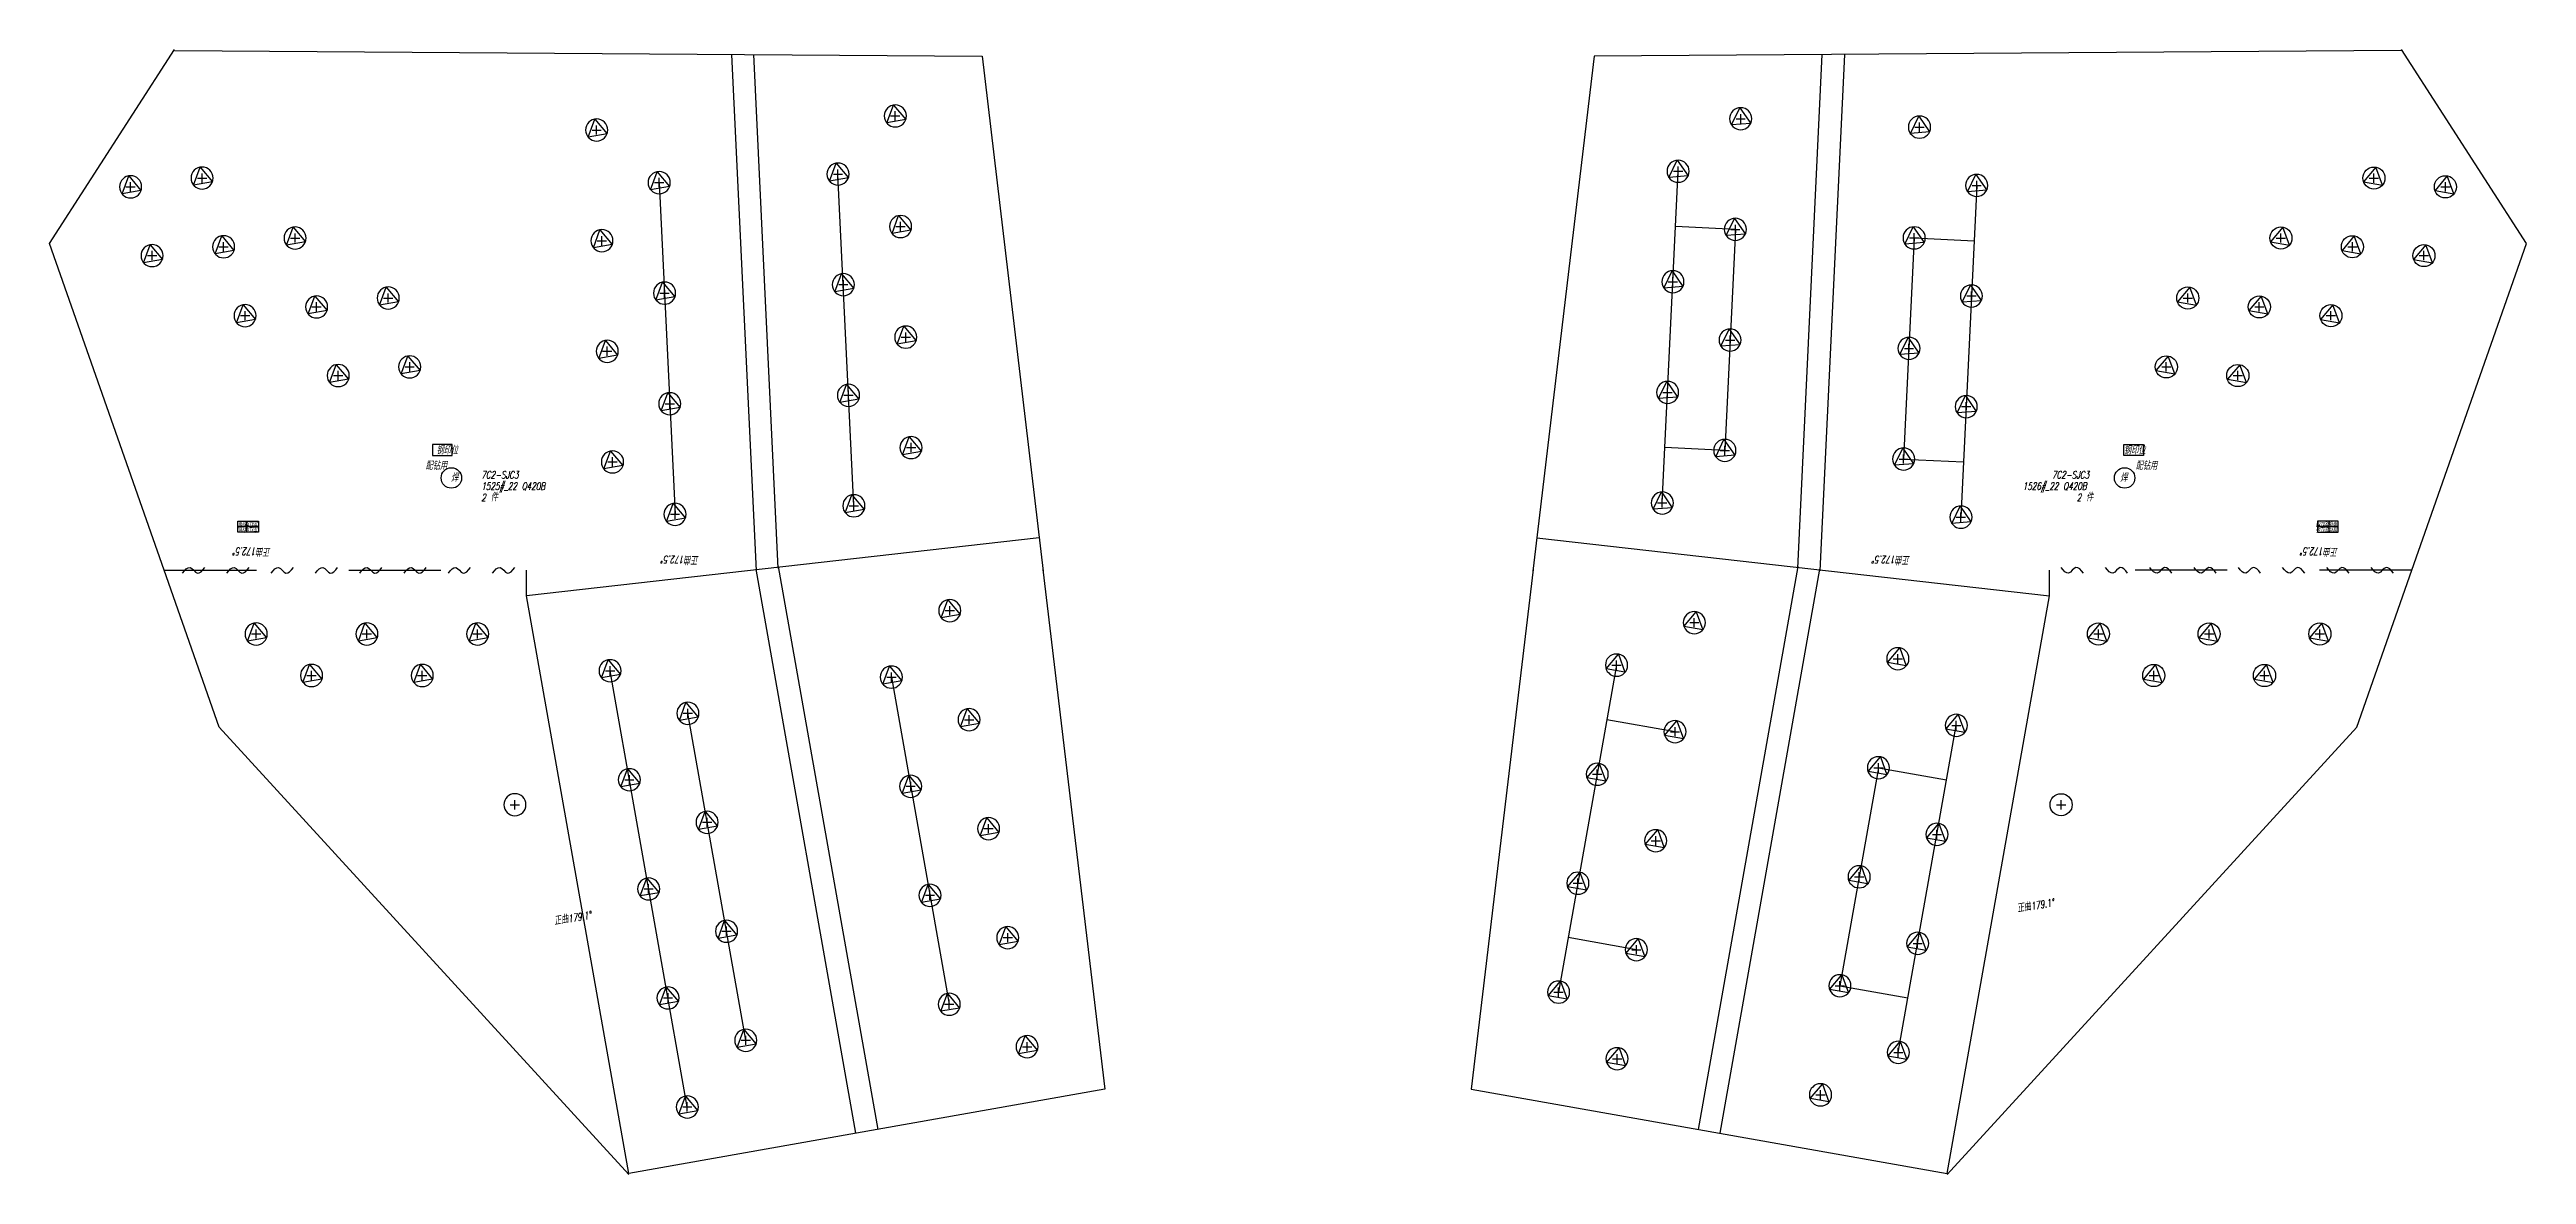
# Model space of a CAD drawing. Header units: millimetres. Extents: x -70.1 to 12, y -14.6 to 1.8.
# Drawn here: x 3.094 to 5.778, y -1.548 to -0.329 of the extents above; entities that cross this region are included whole.
import ezdxf
from ezdxf.enums import TextEntityAlignment as Align

# ---------------------------------------------------------------- set-up
doc = ezdxf.new("R2010")
doc.units = ezdxf.units.MM
doc.header["$LTSCALE"] = 0.035
doc.header["$PDMODE"] = 2
doc.header["$PDSIZE"] = 0.005
doc.linetypes.add('DIVIDE', pattern=[1.25, 0.5, -0.25, 0, -0.25, 0, -0.25])
for name, color, linetype in [('0co1', 7, 'Continuous'), ('3018', 7, 'Continuous'), ('spl', 255, 'Continuous'), ('文字', 100, 'Continuous'), ('板形', 255, 'Continuous'), ('标注', 132, 'Continuous'), ('火曲线', 10, 'DIVIDE'), ('签名', 141, 'Continuous')]:
    doc.layers.add(name, color=color, linetype=linetype)
doc.styles.add('HZ', font='txt.shx', dxfattribs={"width": 0.7, "oblique": 12, "bigfont": 'hztxt.shx'})

msp = doc.modelspace()

# ---------------------------------------------------------------- texts
at = {"layer": '3018', "color": 7, "linetype": 'Continuous', "style": 'HZ', "oblique": 12, "width": 0.7}
for s, p in [('配钻用', (3.5011, -0.7846)), ('钢印位', (3.5129, -0.7679)), ('钢印位', (5.3419, -0.7679)), ('配钻用', (5.3546, -0.7846)), ('焊', (3.5287, -0.7978)), ('焊', (5.3378, -0.7978))]:
    msp.add_text(s, height=0.00821, dxfattribs=at).set_placement(p)
at = {"layer": '文字', "style": 'HZ', "oblique": 12, "width": 0.7}
for s, p in [('7C2-SJC3', (3.5615, -0.7942)), ('1525#_22 Q420B', (3.5615, -0.8065)), ('1526#_22 Q420B', (5.2322, -0.8065)), ('7C2-SJC3', (5.2638, -0.7942)), ('2 件', (3.5615, -0.8188)), ('2 件', (5.2907, -0.8188))]:
    msp.add_text(s, height=0.00821, dxfattribs=at).set_placement(p)
for s, rotation, p in [('正曲172.5%%d', 180, (3.3335, -0.869)), ('正曲172.5%%d', 180, (3.7975, -0.8778)), ('正曲172.5%%d', 180, (5.1102, -0.8778)), ('正曲172.5%%d', 180, (5.5742, -0.869)), ('正曲179.1%%d', 10.1677, (5.2265, -1.2646)), ('正曲179.1%%d', 10.1677, (3.6411, -1.2782))]:
    msp.add_text(s, height=0.00821, rotation=rotation, dxfattribs=at).set_placement(p)

# ---------------------------------------------------------------- blocks, each defined once
blk = doc.blocks.new('eo')
at = {"color": 211}
blk.add_circle((0, 0), 1, dxfattribs=at)
at = {"layer": '标注', "color": 1}
blk.add_lwpolyline([(-0.17, -0.98), (0.94, 0.34), (-0.77, 0.64)], close=True, dxfattribs=at)
blk = doc.blocks.new('bqian')
for p, q in [((0.045, 0.024), (0, 0.024)), ((0, 0.024), (0, 0.012)), ((0, 0.012), (0.045, 0.012)), ((0.045, 0.012), (0, 0.012)), ((0, 0.012), (0, 0)), ((0, 0), (0.045, 0)), ((0.02, 0.024), (0.02, 0)), ((0.045, 0.012), (0.045, 0.024)), ((0.045, 0), (0.045, 0.012))]:
    blk.add_line(p, q)
at = {"style": 'HZ', "oblique": 12, "width": 0.7}
for s, p in [('放样', (0.01, 0.018)), ('审核', (0.01, 0.006))]:
    blk.add_text(s, height=0.00985, dxfattribs=at).set_placement(p, align=Align.MIDDLE_CENTER)
for p in [(0.0325, 0.018), (0.0325, 0.006)]:
    blk.add_attdef('龙红雨', text='', height=0.00985, dxfattribs=at).set_placement(p, align=Align.MIDDLE_CENTER)
blk = doc.blocks.new('co')
at = {"color": 211}
blk.add_circle((0, 0), 1, dxfattribs=at)

# ---------------------------------------------------------------- linework, layer by layer
at = {"color": 7, "linetype": 'Continuous'}
for points in [[(3.53, -0.7574), (3.5088, -0.7574), (3.5088, -0.7693), (3.53, -0.7693)], [(5.3417, -0.7574), (5.3629, -0.7574), (5.3629, -0.7693), (5.3417, -0.7693)]]:
    msp.add_lwpolyline(points, close=True, dxfattribs=at)
for centre in [(3.5291, -0.7935), (5.3426, -0.7935)]:
    msp.add_circle(centre, 0.0111, dxfattribs=at)
at = {"layer": '0co1', "color": 1}
for p, q in [((3.8327, -0.3346), (3.8595, -0.8941)), ((3.8834, -0.8914), (3.8569, -0.3347)), ((4.9883, -0.8914), (5.0148, -0.3347)), ((5.0389, -0.3346), (5.0122, -0.8941)), ((3.7543, -0.4734), (3.7715, -0.8329)), ((3.9653, -0.8237), (3.9481, -0.4642)), ((4.8415, -0.8206), (4.8587, -0.4611)), ((5.1823, -0.4765), (5.1652, -0.836)), ((4.9207, -0.5241), (4.8558, -0.521)), ((4.9207, -0.5241), (4.9093, -0.7637)), ((5.1145, -0.5333), (5.1031, -0.773)), ((5.1145, -0.5333), (5.1795, -0.5364)), ((4.9093, -0.7637), (4.8444, -0.7606)), ((5.1031, -0.773), (5.168, -0.7761)), ((4.1662, -0.8584), (3.6105, -0.9214)), ((4.7054, -0.8584), (5.2612, -0.9214)), ((3.6105, -0.9214), (3.6105, -0.8936)), ((3.9676, -1.5038), (3.8593, -0.8922)), ((3.8832, -0.8894), (3.9912, -1.4996)), ((4.9885, -0.8894), (4.8805, -1.4996)), ((4.9041, -1.5038), (5.0124, -0.8922)), ((5.2612, -0.9214), (5.2612, -0.8936)), ((3.7214, -1.5474), (3.6105, -0.9214)), ((5.1503, -1.5474), (5.2612, -0.9214)), ((3.7848, -1.4752), (3.7011, -1.0025)), ((4.006, -1.0094), (4.0687, -1.3639)), ((4.7919, -0.9964), (4.7291, -1.3508)), ((3.8482, -1.403), (3.7854, -1.0486)), ((4.8553, -1.0685), (4.7814, -1.0555)), ((5.0973, -1.4161), (5.1602, -1.0617)), ((5.0758, -1.1076), (5.034, -1.3439)), ((5.0758, -1.1076), (5.1497, -1.1207)), ((4.8134, -1.3048), (4.7396, -1.2917)), ((5.034, -1.3439), (5.1078, -1.357))]:
    msp.add_line(p, q, dxfattribs=at)
at = {"layer": 'spl'}
for points in [[(3.2378, -0.8966), (3.2458, -0.8906), (3.2538, -0.8966), (3.2618, -0.8906)], [(3.2858, -0.8966), (3.2938, -0.8906), (3.3018, -0.8966), (3.3098, -0.8906)], [(3.3338, -0.8966), (3.3418, -0.8906), (3.3498, -0.8966), (3.3578, -0.8906)], [(3.3818, -0.8966), (3.3898, -0.8906), (3.3978, -0.8966), (3.4058, -0.8906)], [(3.4298, -0.8966), (3.4378, -0.8906), (3.4458, -0.8966), (3.4538, -0.8906)], [(3.4778, -0.8966), (3.4858, -0.8906), (3.4938, -0.8966), (3.5018, -0.8906)], [(3.5258, -0.8966), (3.5338, -0.8906), (3.5418, -0.8966), (3.5498, -0.8906)], [(3.5738, -0.8966), (3.5818, -0.8906), (3.5898, -0.8966), (3.5978, -0.8906)], [(5.2979, -0.8966), (5.2899, -0.8906), (5.2819, -0.8966), (5.2739, -0.8906)], [(5.3459, -0.8966), (5.3379, -0.8906), (5.3299, -0.8966), (5.3219, -0.8906)], [(5.3939, -0.8966), (5.3859, -0.8906), (5.3779, -0.8966), (5.3699, -0.8906)], [(5.4419, -0.8966), (5.4339, -0.8906), (5.4259, -0.8966), (5.4179, -0.8906)], [(5.4899, -0.8966), (5.4819, -0.8906), (5.4739, -0.8966), (5.4659, -0.8906)], [(5.5379, -0.8966), (5.5299, -0.8906), (5.5219, -0.8966), (5.5139, -0.8906)], [(5.5859, -0.8966), (5.5779, -0.8906), (5.5699, -0.8966), (5.5619, -0.8906)], [(5.6339, -0.8966), (5.6259, -0.8906), (5.6179, -0.8966), (5.6099, -0.8906)]]:
    msp.add_spline(points, degree=3, dxfattribs=at)
at = {"layer": '板形'}
for p, q in [((3.0936, -0.5394), (3.229, -0.3292)), ((3.2291, -0.3302), (4.1042, -0.3365)), ((4.1042, -0.3365), (4.1705, -0.8946)), ((4.7675, -0.3365), (4.7011, -0.8946)), ((5.6425, -0.3302), (4.7675, -0.3365)), ((5.7781, -0.5394), (5.6427, -0.3292)), ((3.2178, -0.8936), (3.0936, -0.5394)), ((5.6539, -0.8936), (5.7781, -0.5394)), ((3.2775, -1.0636), (3.2178, -0.8936)), ((4.1703, -0.8926), (4.2374, -1.456)), ((4.7014, -0.8926), (4.6343, -1.456)), ((5.5942, -1.0636), (5.6539, -0.8936)), ((3.7215, -1.5484), (3.2775, -1.0636)), ((5.1502, -1.5484), (5.5942, -1.0636)), ((4.2374, -1.456), (3.7214, -1.5474)), ((4.6343, -1.456), (5.1503, -1.5474))]:
    msp.add_line(p, q, dxfattribs=at)
at = {"layer": '火曲线'}
for p, q in [((3.2178, -0.8936), (3.6105, -0.8936)), ((5.6539, -0.8936), (5.2612, -0.8936))]:
    msp.add_line(p, q, dxfattribs=at)
at = {"layer": '签名'}
for p in [(4.0102, -0.4011), (4.9265, -0.4042), (3.6865, -0.4164), (5.1203, -0.4133), (4.8587, -0.4611), (3.1814, -0.478), (3.2589, -0.4685), (3.7543, -0.4734), (3.9481, -0.4642), (5.1823, -0.4765), (5.6128, -0.4685), (5.6903, -0.478), (3.3597, -0.5335), (3.6922, -0.5364), (4.0159, -0.521), (4.9207, -0.5241), (5.1145, -0.5333), (5.512, -0.5335), (3.2047, -0.5525), (3.2822, -0.543), (5.5895, -0.543), (5.667, -0.5525), (3.7601, -0.5932), (3.9539, -0.584), (4.853, -0.5809), (3.3055, -0.6176), (3.383, -0.6081), (3.4606, -0.5985), (5.1766, -0.5963), (5.4111, -0.5985), (5.4886, -0.6081), (5.5662, -0.6176), (4.0216, -0.6409), (4.915, -0.644), (3.4839, -0.6731), (3.698, -0.6562), (5.1089, -0.6531), (5.3878, -0.6731), (3.4064, -0.6825), (4.8472, -0.7008), (5.4653, -0.6825), (3.7658, -0.7131), (3.9595, -0.7039), (5.1709, -0.7162), (3.7037, -0.7761), (4.0273, -0.7606), (4.9093, -0.7637), (5.1031, -0.773), (3.7715, -0.8329), (3.9653, -0.8237), (4.8415, -0.8206), (5.1652, -0.836), (4.0693, -0.9373), (3.3175, -0.9626), (3.4375, -0.9626), (3.5575, -0.9626), (4.8762, -0.9503), (5.3142, -0.9626), (5.4342, -0.9626), (5.5542, -0.9626), (4.7919, -0.9964), (5.0968, -0.9895), (3.3775, -1.0076), (3.4975, -1.0076), (3.7011, -1.0025), (4.006, -1.0094), (5.3742, -1.0076), (5.4942, -1.0076), (3.7854, -1.0486), (4.0902, -1.0555), (4.8553, -1.0685), (5.1602, -1.0617), (3.722, -1.1206), (4.0269, -1.1277), (4.771, -1.1146), (5.0758, -1.1076), (3.5979, -1.1477), (5.2738, -1.1477), (3.8063, -1.1667), (4.1113, -1.1736), (5.1392, -1.1798), (4.8344, -1.1867), (3.7429, -1.2389), (4.75, -1.2327), (5.0549, -1.2258), (4.0478, -1.2458), (3.8273, -1.2848), (4.1321, -1.2917), (4.8134, -1.3048), (5.1183, -1.2979), (5.034, -1.3439), (3.7639, -1.357), (4.0687, -1.3639), (4.7291, -1.3508), (3.8482, -1.403), (4.1531, -1.4099), (4.7925, -1.423), (5.0973, -1.4161), (3.7848, -1.4752), (5.013, -1.4621)]:
    msp.add_point(p, dxfattribs=at)

# ---------------------------------------------------------------- block references
at = {"yscale": 0.01200000000000001, "zscale": 0.012}
for name, p, xscale, rotation in [('eo', (4.0102, -0.4011), -0.01200000000000045, 180), ('eo', (4.9265, -0.4042), -0.01200000000000045, 174.5390073638667), ('eo', (5.1203, -0.4133), -0.01200000000000045, 174.5311480189154), ('eo', (3.6865, -0.4164), -0.01200000000000045, 180), ('eo', (3.9481, -0.4642), -0.01200000000000045, 180), ('eo', (4.8587, -0.4611), -0.01200000000000045, 174.5390073638667), ('eo', (3.1814, -0.478), -0.01200000000000045, 180), ('eo', (3.2589, -0.4685), -0.01200000000000045, 180), ('eo', (3.7543, -0.4734), -0.01200000000000045, 180), ('eo', (5.1823, -0.4765), -0.01200000000000045, 174.5311480189154), ('eo', (5.6128, -0.4685), 0.01200000000000045, 180), ('eo', (5.6903, -0.478), 0.01200000000000045, 180), ('eo', (4.0159, -0.521), -0.01200000000000045, 180), ('eo', (3.2822, -0.543), -0.01200000000000045, 180), ('eo', (3.3597, -0.5335), -0.01200000000000045, 180), ('eo', (3.6922, -0.5364), -0.01200000000000045, 180), ('eo', (4.9207, -0.5241), -0.01200000000000045, 174.5390073638667), ('eo', (5.1145, -0.5333), -0.01200000000000045, 174.5311480189154), ('eo', (5.512, -0.5335), 0.01200000000000045, 180), ('eo', (5.5895, -0.543), 0.01200000000000045, 180), ('eo', (3.2047, -0.5525), -0.01200000000000045, 180), ('eo', (5.667, -0.5525), 0.01200000000000045, 180), ('eo', (3.4606, -0.5985), -0.01200000000000045, 180), ('eo', (3.7601, -0.5932), -0.01200000000000045, 180), ('eo', (3.9539, -0.584), -0.01200000000000045, 180), ('eo', (4.853, -0.5809), -0.01200000000000045, 174.5390073638667), ('eo', (5.1766, -0.5963), -0.01200000000000045, 174.5311480189154), ('eo', (5.4111, -0.5985), 0.01200000000000045, 180), ('eo', (3.3055, -0.6176), -0.01200000000000045, 180), ('eo', (3.383, -0.6081), -0.01200000000000045, 180), ('eo', (5.4886, -0.6081), 0.01200000000000045, 180), ('eo', (5.5662, -0.6176), 0.01200000000000045, 180), ('eo', (3.698, -0.6562), -0.01200000000000045, 180), ('eo', (4.0216, -0.6409), -0.01200000000000045, 180), ('eo', (4.915, -0.644), -0.01200000000000045, 174.5390073638667), ('eo', (5.1089, -0.6531), -0.01200000000000045, 174.5311480189154), ('eo', (3.4064, -0.6825), -0.01200000000000045, 180), ('eo', (3.4839, -0.6731), -0.01200000000000045, 180), ('eo', (5.3878, -0.6731), 0.01200000000000045, 180), ('eo', (5.4653, -0.6825), 0.01200000000000045, 180), ('eo', (3.9595, -0.7039), -0.01200000000000045, 180), ('eo', (4.8472, -0.7008), -0.01200000000000045, 174.5390073638667), ('eo', (3.7658, -0.7131), -0.01200000000000045, 180), ('eo', (5.1709, -0.7162), -0.01200000000000045, 174.5311480189154), ('eo', (4.0273, -0.7606), -0.01200000000000045, 180), ('eo', (4.9093, -0.7637), -0.01200000000000045, 174.5390073638667), ('eo', (3.7037, -0.7761), -0.01200000000000045, 180), ('eo', (5.1031, -0.773), -0.01200000000000045, 174.5311480189154), ('eo', (3.7715, -0.8329), -0.01200000000000045, 180), ('eo', (3.9653, -0.8237), -0.01200000000000045, 180), ('eo', (4.8415, -0.8206), -0.01200000000000045, 174.5390073638667), ('eo', (5.1652, -0.836), -0.01200000000000045, 174.5311480189154), ('eo', (4.0693, -0.9373), -0.01200000000000045, 180), ('eo', (4.8762, -0.9503), -0.01200000000000045, 159.9119345967561), ('eo', (3.3175, -0.9626), -0.01200000000000045, 180), ('eo', (3.4375, -0.9626), -0.01200000000000045, 180), ('eo', (3.5575, -0.9626), -0.01200000000000045, 180), ('eo', (5.3142, -0.9626), 0.01200000000000045, 180), ('eo', (5.4342, -0.9626), 0.01200000000000045, 180), ('eo', (5.5542, -0.9626), 0.01200000000000045, 180), ('eo', (3.7011, -1.0025), -0.01200000000000045, 180), ('eo', (4.7919, -0.9964), -0.01200000000000045, 159.9119345967561), ('eo', (5.0968, -0.9895), -0.01200000000000045, 159.9038519505885), ('eo', (3.3775, -1.0076), -0.01200000000000045, 180), ('eo', (3.4975, -1.0076), -0.01200000000000045, 180), ('eo', (4.006, -1.0094), -0.01200000000000045, 180), ('eo', (5.3742, -1.0076), 0.01200000000000045, 180), ('eo', (5.4942, -1.0076), 0.01200000000000045, 180), ('eo', (3.7854, -1.0486), -0.01200000000000045, 180), ('eo', (4.0902, -1.0555), -0.01200000000000045, 180), ('eo', (5.1602, -1.0617), -0.01200000000000045, 159.9038519505885), ('eo', (4.8553, -1.0685), -0.01200000000000045, 159.9119345967561), ('eo', (4.771, -1.1146), -0.01200000000000045, 159.9119345967561), ('eo', (5.0758, -1.1076), -0.01200000000000045, 159.9038519505885), ('eo', (3.722, -1.1206), -0.01200000000000045, 180), ('eo', (4.0269, -1.1277), -0.01200000000000045, 180), ('co', (3.5979, -1.1477), -0.01200000000000045, 180), ('co', (5.2738, -1.1477), 0.01200000000000045, 180), ('eo', (3.8063, -1.1667), -0.01200000000000045, 180), ('eo', (4.1113, -1.1736), -0.01200000000000045, 180), ('eo', (4.8344, -1.1867), -0.01200000000000045, 159.9119345967561), ('eo', (5.1392, -1.1798), -0.01200000000000045, 159.9038519505885), ('eo', (3.7429, -1.2389), -0.01200000000000045, 180), ('eo', (4.0478, -1.2458), -0.01200000000000045, 180), ('eo', (4.75, -1.2327), -0.01200000000000045, 159.9119345967561), ('eo', (5.0549, -1.2258), -0.01200000000000045, 159.9038519505885), ('eo', (3.8273, -1.2848), -0.01200000000000045, 180), ('eo', (4.1321, -1.2917), -0.01200000000000045, 180), ('eo', (5.1183, -1.2979), -0.01200000000000045, 159.9038519505885), ('eo', (4.8134, -1.3048), -0.01200000000000045, 159.9119345967561), ('eo', (4.7291, -1.3508), -0.01200000000000045, 159.9119345967561), ('eo', (5.034, -1.3439), -0.01200000000000045, 159.9038519505885), ('eo', (3.7639, -1.357), -0.01200000000000045, 180), ('eo', (4.0687, -1.3639), -0.01200000000000045, 180), ('eo', (3.8482, -1.403), -0.01200000000000045, 180), ('eo', (4.1531, -1.4099), -0.01200000000000045, 180), ('eo', (4.7925, -1.423), -0.01200000000000045, 159.9119345967561), ('eo', (5.0973, -1.4161), -0.01200000000000045, 159.9038519505885), ('eo', (5.013, -1.4621), -0.01200000000000045, 159.9038519505885), ('eo', (3.7848, -1.4752), -0.01200000000000045, 180)]:
    msp.add_blockref(name, p, dxfattribs=dict(at, xscale=xscale, rotation=rotation))
at = {"layer": '签名'}
ref = msp.add_blockref('bqian', (3.2975, -0.8402), dxfattribs=dict(at, xscale=-0.5000000000000018, yscale=0.5, zscale=0.5, rotation=180))
ref.add_attrib('龙红雨', '龙红雨', dxfattribs={"layer": '0', "height": 0.00493, "rotation": 180, "style": 'HZ', "oblique": 12, "width": 0.7}).set_placement((3.313, -0.8492), align=Align.MIDDLE_CENTER)
ref.add_attrib('龙红雨', '龙红雨', dxfattribs={"layer": '0', "height": 0.00493, "rotation": 180, "style": 'HZ', "oblique": 12, "width": 0.7}).set_placement((3.313, -0.8432), align=Align.MIDDLE_CENTER)
ref = msp.add_blockref('bqian', (5.5742, -0.8402), dxfattribs=dict(at, xscale=0.5000000000000018, yscale=0.5, zscale=0.5, rotation=180))
ref.add_attrib('龙红雨', '龙红雨', dxfattribs={"layer": '0', "height": 0.00493, "rotation": 180, "style": 'HZ', "oblique": 12, "width": 0.7}).set_placement((5.5579, -0.8492), align=Align.MIDDLE_CENTER)
ref.add_attrib('龙红雨', '龙红雨', dxfattribs={"layer": '0', "height": 0.00493, "rotation": 180, "style": 'HZ', "oblique": 12, "width": 0.7}).set_placement((5.5579, -0.8432), align=Align.MIDDLE_CENTER)

msp.set_redraw_order([(e.dxf.handle, doc.entitydb.next_handle()) for e in msp.query("TEXT MTEXT ATTDEF DIMENSION ARC_DIMENSION")])  # texts and dimensions are drawn at this point

doc.saveas('drawing.dxf')
